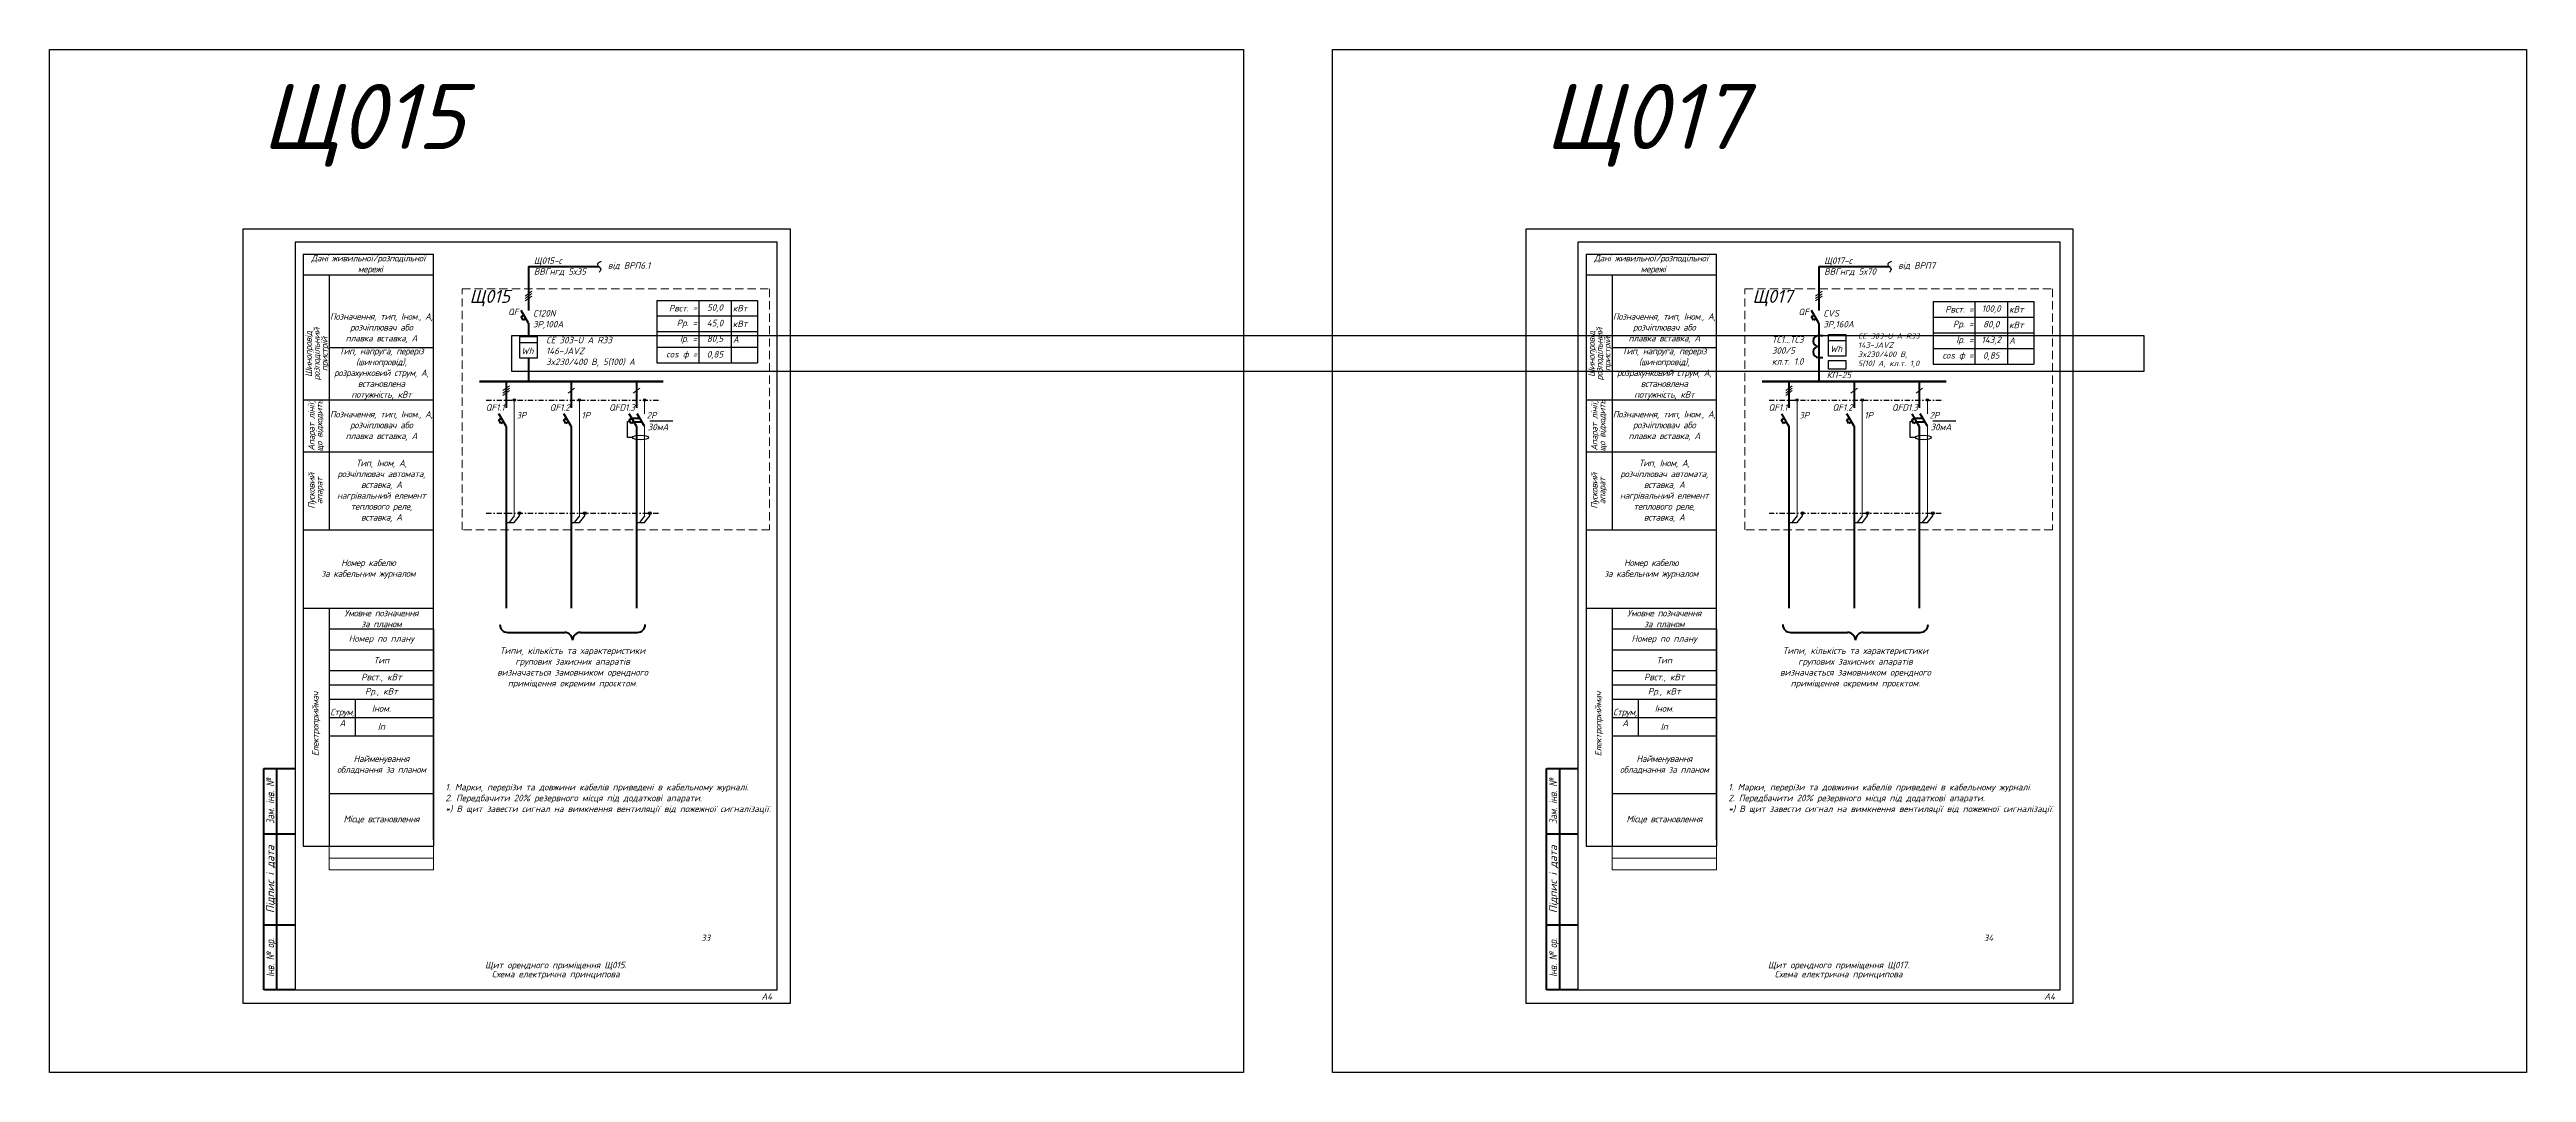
# Model space of a CAD drawing. Header units: millimetres. Extents: x -122434 to 1506205, y -201405 to 386015.
# Drawn here: x -101590 to -6570, y -157317 to -118048 of the extents above; entities that cross this region are included whole.
import ezdxf
from ezdxf.enums import TextEntityAlignment as Align

# ---------------------------------------------------------------- set-up
doc = ezdxf.new("R2010")
doc.units = ezdxf.units.MM
doc.linetypes.add('DASHDOTX2', pattern=[2, 1, -0.5, 0, -0.5])
doc.linetypes.add('DASHED', pattern=[9.525, 6.35, -3.175])
doc.layers.get('Defpoints').update_dxf_attribs({"color": 4})
doc.styles.add('GOST 2.304', font='isocpeui.ttf')
doc.styles.add('ГОСТ 2.304', font='isocpeui.ttf')
doc.styles.add('СГЕНЕРИР_СТИЛЬ_7', font='isocpeui.ttf')

msp = doc.modelspace()

# ---------------------------------------------------------------- texts
at = {"color": 3, "lineweight": 40, "style": 'GOST 2.304'}
for s, p in [('Щ015', (-93441, -121869)), ('Щ017', (-44228, -121869))]:
    msp.add_text(s, height=2500, dxfattribs=at).set_placement(p)
at = {"color": 7, "lineweight": 40, "style": 'ГОСТ 2.304'}
for p in [(-83488, -129745), (-33284, -129662, 0)]:
    msp.add_text('Wh', height=250, dxfattribs=at).set_placement(p)
at = {"linetype": 'Continuous', "char_height": 250, "style": 'ГОСТ 2.304'}
for s, insert, width, attachment_point in [('{\\T0.95;Дані живильної/розподільної\\P мережі}', (-89360, -126302), 5000, 5), ('{\\C7;від ВРП6.1}', (-80173, -126359), 4000, 4), ('{\\T0.95;Дані живильної/розподільної\\P мережі}', (-40147, -126302), 5000, 5), ('{\\C7;від ВРП7}', (-30673, -126359), 4000, 4)]:
    msp.add_mtext(s, dxfattribs=dict(at, insert=insert, width=width, attachment_point=attachment_point))
at = {"color": 7, "linetype": 'Continuous', "char_height": 250, "style": 'ГОСТ 2.304'}
for s, insert, width, attachment_point in [('{\\C256;Щ015-с\\P\\pt3000;ВВГнгд 5х35}', (-83011, -126381), 4000, 4), ('{\\C256;Щ017-с\\P\\pt3000;ВВГнгд 5х70}', (-33511, -126381), 4000, 4), ('{\\T0.95;Позначення, тип, Iном., А, розчіплювач або \\Pплавка вставка, А}', (-88860, -128742), 4000, 5), ('{\\T0.95;Позначення, тип, Iном., А, розчіплювач або \\Pплавка вставка, А}', (-39647, -128742), 4000, 5), ('{\\T0.95;Тип, напруга, переріз (шинопровід), розрахунковий струм, А, встановлена \\Pпотужність, кВт}', (-88860, -130492), 4000, 5), ('{\\T0.95;Тип, напруга, переріз (шинопровід), розрахунковий струм, А, встановлена \\Pпотужність, кВт}', (-39647, -130492), 4000, 5), ('{\\T0.95;Позначення, тип, Iном., А, розчіплювач або \\Pплавка вставка, А}', (-88860, -132492), 4000, 5), ('{\\T0.95;Позначення, тип, Iном., А, розчіплювач або \\Pплавка вставка, А}', (-39647, -132492), 4000, 5), ('{\\T0.95;Тип, Iном, А,\\Pрозчіплювач автомата,\\Pвставка, А\\Pнагрівальний елемент теплового реле,\\Pвставка, А}', (-88860, -134992), 4000, 5), ('{\\T0.95;Тип, Iном, А,\\Pрозчіплювач автомата,\\Pвставка, А\\Pнагрівальний елемент теплового реле,\\Pвставка, А}', (-39647, -134992), 4000, 5), ('{\\T0.95;Номер кабелю \\Pза кабельним журналом}', (-89360, -137992), 5000, 5), ('{\\T0.95;Номер кабелю \\Pза кабельним журналом}', (-40147, -137992), 5000, 5), ('{\\T0.95;Умовне позначення \\Pза планом}', (-88860, -139892), 4000, 5), ('{\\T0.95;Умовне позначення \\Pза планом}', (-39647, -139892), 4000, 5), ('{\\T0.95;Струм, А}', (-90360, -143692), 1000, 5), ('{\\T0.95;Струм, А}', (-41147, -143692), 1000, 5)]:
    msp.add_mtext(s, dxfattribs=dict(at, insert=insert, width=width, attachment_point=attachment_point))
at = {"color": 1, "linetype": 'Continuous', "attachment_point": 4, "style": 'ГОСТ 2.304'}
for s, insert, char_height, width in [('{\\C256;Щ015}', (-85475, -127593), 500, 4000), ('{\\C256;Щ017}', (-36261, -127593), 500, 4000), ('{\\C7;QF}', (-84000, -128119), 250, 562.36), ('{\\C7;C120N\\P3P,100A}', (-83046, -128412), 250, 4000), ('{\\C7;QF}', (-34500, -128120), 250, 562.36), ('{\\C7;CVS\\P3P,160A}', (-33546, -128413), 250, 4000)]:
    msp.add_mtext(s, dxfattribs=dict(at, insert=insert, char_height=char_height, width=width))
at = {"color": 7, "linetype": 'Continuous', "char_height": 250, "attachment_point": 5, "rotation": 90, "line_spacing_factor": 0.72, "style": 'ГОСТ 2.304'}
for s, insert, width in [('{\\T0.95;Шинопровід\\Pрозподільний \\Pпристрій}', (-91315, -129742), 3500), ('{\\T0.95;Шинопровід\\Pрозподільний \\Pпристрій}', (-42102, -129742), 3500), ('{\\T0.95;Апарат лінії, що відходить}', (-91360, -132492), 2000), ('{\\T0.95;Апарат лінії, що відходить}', (-42147, -132492), 2000), ('{\\T0.95;Пусковий \\Pапарат}', (-91360, -134992), 3000), ('{\\T0.95;Пусковий \\Pапарат}', (-42147, -134992), 3000), ('{\\T0.95;Електроприймач}', (-91360, -143942), 8900), ('{\\T0.95;Електроприймач}', (-42147, -143942), 8900)]:
    msp.add_mtext(s, dxfattribs=dict(at, insert=insert, width=width))
at = {"ltscale": 100}
for s, width, insert, char_height, attachment_point, style in [('{\\C7;CE 303-U A R33 146-JAVZ\\P3x230/400 В, 5(100) А}', 3620.55, (-82544, -129077, 0), 250, 1, 'GOST 2.304'), ('ТС1...ТС3\\P300/5 \\Pкл.т. 1.0', 1652.14, (-35516, -129061, 0), 250, 1, 'ГОСТ 2.304'), ('{\\C7;CE 303-U A R33 143-JAVZ\\P3x230/400 В, 5(10) А, кл.т. 1,0}', 2227.75, (-32216, -128941, 0), 210, 1, 'GOST 2.304'), ('КП-25', 1652.14, (-33414, -130413, 0), 250, 1, 'ГОСТ 2.304'), ('Типи, кількість та характеристики групових захисних апаратів визначається замовником орендного приміщення окремим проєктом.', 5842.68, (-81526, -140998, 0), 250, 2, 'GOST 2.304'), ('Типи, кількість та характеристики групових захисних апаратів визначається замовником орендного приміщення окремим проєктом.', 5842.68, (-32313, -140998, 0), 250, 2, 'GOST 2.304')]:
    msp.add_mtext_dynamic_manual_height_columns(s, width=width, gutter_width=1250, heights=[0], dxfattribs=dict(at, insert=insert, char_height=char_height, attachment_point=attachment_point, style=style))
at = {"lineweight": 15, "char_height": 250, "width": 12347.42, "attachment_point": 1, "style": 'ГОСТ 2.304'}
for insert in [(-86401, -146238), (-37188, -146238)]:
    msp.add_mtext('{\\C7;1. Марки, перерізи та довжини кабелів приведені в кабельному журналі}.\\P{\\C7;2. Передбачити 20% резервного місця під додаткові апарати.\\P*) }В щит завести сигнал на вимкнення вентиляції від пожежної сигналізації.', dxfattribs=dict(at, insert=insert))
at = {"linetype": 'Continuous', "lineweight": 25, "char_height": 250, "attachment_point": 5, "line_spacing_factor": 0.84, "style": 'GOST 2.304'}
for s, insert, width in [('{\\C7;33}', (-76421, -152150), 1500), ('{\\C7;34}', (-27208, -152150), 1500), ('{\\C7;Щит орендного приміщення }Щ015{\\C7;. \\PСхема електрична принципова }', (-82171, -153400), 7000), ('{\\C7;Щит орендного приміщення }Щ017{\\C7;. \\PСхема електрична принципова }', (-32958, -153400), 7000)]:
    msp.add_mtext(s, dxfattribs=dict(at, insert=insert, width=width))

# ---------------------------------------------------------------- blocks, each defined once
blk = doc.blocks.new('*T165')
at = {"color": 0, "linetype": 'ByBlock', "lineweight": -2, "transparency": 16777216}
for p, q in [((0, 0), (4000, 0)), ((0, 0), (0, -8340)), ((4000, 0), (4000, -8340)), ((0, -800), (4000, -800)), ((0, -1600), (4000, -1600)), ((0, -2150), (4000, -2150)), ((0, -2700), (4000, -2700)), ((0, -3400), (4000, -3400)), ((0, -4100), (4000, -4100)), ((0, -6315), (4000, -6315)), ((0, -8340), (4000, -8340))]:
    blk.add_line(p, q, dxfattribs=at)
at = {"layer": 'Defpoints', "color": 8, "linetype": 'ByBlock', "lineweight": 0, "transparency": 16777216}
for p, q in [((0, -8340), (0, -9247)), ((4000, -8340), (4000, -9247)), ((0, -8794), (4000, -8794)), ((0, -9247), (4000, -9247))]:
    blk.add_line(p, q, dxfattribs=at)
at = {"color": 0, "transparency": 16777216, "char_height": 250, "width": 3880, "attachment_point": 5, "style": 'ГОСТ 2.304'}
for s, insert in [('Номер по плану', (2000, -400)), ('Рвст., кВт', (2000, -1875)), ('Тип', (2000, -1200)), ('Рр., кВт', (2000, -2425)), ('Іном.', (2000, -3050)), ('Іп', (2000, -3750)), ('{\\T0.95;\\C7;Найменування обладнання за планом}', (2000, -5208)), ('{\\T0.95;\\C7;Місце встановлення}', (2000, -7328))]:
    blk.add_mtext(s, dxfattribs=dict(at, insert=insert))
blk = doc.blocks.new('*T166')
at = {"color": 0, "linetype": 'ByBlock', "lineweight": -2, "transparency": 16777216}
for p, q in [((0, 0), (3860, 0)), ((0, 0), (0, -2400)), ((1600, 0), (1600, -2400)), ((2850, 0), (2850, -2400)), ((3860, 0), (3860, -2400)), ((0, -600), (3860, -600)), ((0, -1200), (3860, -1200)), ((0, -1800), (3860, -1800)), ((0, -2400), (1600, -2400)), ((2850, -2400), (3860, -2400))]:
    blk.add_line(p, q, dxfattribs=at)
at = {"color": 0, "lineweight": -2, "transparency": 16777216}
blk.add_line((1600, -2400), (2850, -2400), dxfattribs=at)
at = {"color": 0, "transparency": 16777216, "char_height": 250, "style": 'ГОСТ 2.304'}
for s, insert, width, attachment_point in [('Рвст. =', (1540, -300), 1480, 6), ('Рр. =', (1540, -900), 1480, 6), ('45,0', (2225, -900), 1130, 5), ('50,0', (2225, -300), 1130, 5), ('кВт', (2910, -300), 890, 4), ('кВт', (2910, -900), 890, 4), ('Ір. =', (1540, -1500), 1480, 6), ('80,5', (2225, -1500), 1130, 5), ('А', (2910, -1500), 890, 4), ('сos ф =', (1540, -2100), 1480, 6), ('0,85', (2225, -2100), 1130, 5)]:
    blk.add_mtext(s, dxfattribs=dict(at, insert=insert, width=width, attachment_point=attachment_point))
blk = doc.blocks.new('*U160')
at = {"color": 0, "lineweight": 40}
for p, q in [((0, 0), (0, -1005)), ((-284, -1468), (-180, -1408)), ((-204, -1607), (-284, -1468)), ((0, -1720), (-280, -1240)), ((-100, -1547), (-204, -1607))]:
    blk.add_line(p, q, dxfattribs=at)
at = {"color": 0, "lineweight": 13}
for p, q in [((-124, -348), (124, -163)), ((-124, -441), (124, -256)), ((-124, -533), (124, -348))]:
    blk.add_line(p, q, dxfattribs=at)
at = {"color": 0, "lineweight": 9}
for p, q in [((311, -711), (311, -1240)), ((311, -1240), (311, -1720)), ((311, -2461), (311, -1720)), ((311, -2941), (311, -2461)), ((311, -5151), (311, -2941))]:
    blk.add_line(p, q, dxfattribs=at)
at = {"lineweight": 40}
for p, q in [((0, -1720), (0, -2226)), ((0, -2226), (0, -2941)), ((0, -2941), (0, -4529))]:
    blk.add_line(p, q, dxfattribs=at)
at = {"color": 0}
blk.add_circle((311, -711), 46.3, dxfattribs=at)
at = {"color": 0, "lineweight": 40}
blk.add_point((-37, -1659), dxfattribs=at)
at = {"style": 'ГОСТ 2.304'}
blk.add_attdef('QF', text='', height=250, dxfattribs=at).set_placement((-61, -997), align=Align.MIDDLE_RIGHT)
at = {"lineweight": 50, "style": 'ГОСТ 2.304'}
for tag, p in [('ТYPE', (369, -1046)), ('CURRENT', (391, -1419))]:
    blk.add_attdef(tag, p, '', height=250, dxfattribs=at)
blk = doc.blocks.new('*U161')
at = {"color": 0, "lineweight": 40}
for p, q in [((0, 0), (0, -1005)), ((-284, -1468), (-180, -1408)), ((-204, -1607), (-284, -1468)), ((0, -1720), (-280, -1240)), ((-100, -1547), (-204, -1607))]:
    blk.add_line(p, q, dxfattribs=at)
at = {"color": 0, "lineweight": 13}
blk.add_line((-124, -441), (124, -256), dxfattribs=at)
at = {"color": 0, "lineweight": 9}
for p, q in [((311, -711), (311, -1240)), ((311, -1240), (311, -1720)), ((311, -2461), (311, -1720)), ((311, -2941), (311, -2461)), ((311, -5151), (311, -2941))]:
    blk.add_line(p, q, dxfattribs=at)
at = {"lineweight": 40}
for p, q in [((0, -1720), (0, -2226)), ((0, -2226), (0, -2941)), ((0, -2941), (0, -4529))]:
    blk.add_line(p, q, dxfattribs=at)
at = {"color": 0}
blk.add_circle((311, -711), 46.3, dxfattribs=at)
at = {"color": 0, "lineweight": 40}
blk.add_point((-37, -1659), dxfattribs=at)
at = {"style": 'ГОСТ 2.304'}
blk.add_attdef('QF', text='', height=250, dxfattribs=at).set_placement((-61, -997), align=Align.MIDDLE_RIGHT)
at = {"lineweight": 50, "style": 'ГОСТ 2.304'}
for tag, p in [('ТYPE', (369, -1046)), ('CURRENT', (391, -1419))]:
    blk.add_attdef(tag, p, '', height=250, dxfattribs=at)
blk = doc.blocks.new('*U159')
at = {"color": 0, "lineweight": 40}
for p, q in [((0, 0), (0, -1005)), ((-284, -1468), (-180, -1408)), ((-204, -1607), (-284, -1468)), ((0, -1720), (-280, -1240)), ((-100, -1547), (-204, -1607)), ((-181, -1409), (130, -1409)), ((-100, -1547), (210, -1547)), ((311, -1720), (31, -1240))]:
    blk.add_line(p, q, dxfattribs=at)
at = {"color": 0, "lineweight": 13}
blk.add_line((-124, -441), (124, -256), dxfattribs=at)
at = {"color": 0, "lineweight": 9}
for p, q in [((311, -711), (311, -1240)), ((311, -2461), (311, -1720)), ((311, -2941), (311, -2461)), ((311, -5151), (311, -2941))]:
    blk.add_line(p, q, dxfattribs=at)
at = {"lineweight": 40}
for p, q in [((0, -1720), (0, -2226)), ((0, -2226), (0, -2941)), ((0, -2941), (0, -4529))]:
    blk.add_line(p, q, dxfattribs=at)
blk.add_line((516, -1512), (1402, -1512))
at = {"color": 0}
blk.add_lwpolyline([(-151, -2149), (-346, -2149), (-346, -1537), (-244, -1537)], dxfattribs=at)
blk.add_circle((311, -711), 46.3, dxfattribs=at)
blk.add_ellipse((153, -2149), major_axis=(-304, 0), ratio=0.29336, dxfattribs=at)
at = {"color": 0, "lineweight": 40}
blk.add_point((-37, -1659), dxfattribs=at)
at = {"style": 'ГОСТ 2.304'}
blk.add_attdef('QF', text='', height=250, dxfattribs=at).set_placement((-61, -997), align=Align.MIDDLE_RIGHT)
at = {"lineweight": 50, "style": 'ГОСТ 2.304'}
for tag, p in [('ТYPE', (369, -1046)), ('CURRENT', (391, -1419)), ('D_CURRENT', (432, -1871))]:
    blk.add_attdef(tag, p, '', height=250, dxfattribs=at)
blk = doc.blocks.new('Рамка А4 верт')
at = {"linetype": 'Continuous', "lineweight": 60}
for p, q in [((8, 5), (8, 90)), ((8, 90), (20, 90)), ((13, 5), (13, 90)), ((8, 65), (20, 65)), ((8, 30), (20, 30)), ((20, 5), (8, 5))]:
    blk.add_line(p, q, dxfattribs=at)
at = {"lineweight": 30, "ltscale": 100}
blk.add_lwpolyline([(20, 5), (205, 5), (205, 292), (20, 292)], close=True, dxfattribs=at)
at = {"layer": 'Defpoints', "ltscale": 100}
blk.add_lwpolyline([(0, 0), (210, 0), (210, 297), (0, 297)], close=True, dxfattribs=at)
at = {"linetype": 'Continuous', "lineweight": 25, "style": 'СГЕНЕРИР_СТИЛЬ_7'}
for s, width, p in [('Зам. інв. №', 0.8, (10.5, 77.5)), ('Інв. № ор.', 0.7, (10.5, 17.5))]:
    blk.add_text(s, height=3, rotation=90, dxfattribs=dict(at, width=width)).set_placement(p, align=Align.MIDDLE_CENTER)
blk.add_text('Підпис і дата', height=3, rotation=90, dxfattribs=at).set_placement((10.5, 47.5), align=Align.MIDDLE_CENTER)
at = {"linetype": 'Continuous', "style": 'ГОСТ 2.304'}
blk.add_text('А4', height=2.5, dxfattribs=at).set_placement((198.88, 1.24))
blk = doc.blocks.new('*T180')
at = {"color": 0, "linetype": 'ByBlock', "lineweight": -2, "transparency": 16777216}
for p, q in [((0, 0), (4000, 0)), ((0, 0), (0, -8340)), ((4000, 0), (4000, -8340)), ((0, -800), (4000, -800)), ((0, -1600), (4000, -1600)), ((0, -2150), (4000, -2150)), ((0, -2700), (4000, -2700)), ((0, -3400), (4000, -3400)), ((0, -4100), (4000, -4100)), ((0, -6315), (4000, -6315)), ((0, -8340), (4000, -8340))]:
    blk.add_line(p, q, dxfattribs=at)
at = {"layer": 'Defpoints', "color": 8, "linetype": 'ByBlock', "lineweight": 0, "transparency": 16777216}
for p, q in [((0, -8340), (0, -9247)), ((4000, -8340), (4000, -9247)), ((0, -8794), (4000, -8794)), ((0, -9247), (4000, -9247))]:
    blk.add_line(p, q, dxfattribs=at)
at = {"color": 0, "transparency": 16777216, "char_height": 250, "width": 3880, "attachment_point": 5, "style": 'ГОСТ 2.304'}
for s, insert in [('Номер по плану', (2000, -400)), ('Рвст., кВт', (2000, -1875)), ('Тип', (2000, -1200)), ('Рр., кВт', (2000, -2425)), ('Іном.', (2000, -3050)), ('Іп', (2000, -3750)), ('{\\T0.95;\\C7;Найменування обладнання за планом}', (2000, -5208)), ('{\\T0.95;\\C7;Місце встановлення}', (2000, -7328))]:
    blk.add_mtext(s, dxfattribs=dict(at, insert=insert))
blk = doc.blocks.new('*T181')
at = {"color": 0, "linetype": 'ByBlock', "lineweight": -2, "transparency": 16777216}
for p, q in [((0, 0), (3860, 0)), ((0, 0), (0, -2400)), ((1600, 0), (1600, -2400)), ((2850, 0), (2850, -2400)), ((3860, 0), (3860, -2400)), ((0, -600), (3860, -600)), ((0, -1200), (3860, -1200)), ((0, -1800), (3860, -1800)), ((0, -2400), (1600, -2400)), ((2850, -2400), (3860, -2400))]:
    blk.add_line(p, q, dxfattribs=at)
at = {"color": 0, "lineweight": -2, "transparency": 16777216}
blk.add_line((1600, -2400), (2850, -2400), dxfattribs=at)
at = {"color": 0, "transparency": 16777216, "char_height": 250, "style": 'ГОСТ 2.304'}
for s, insert, width, attachment_point in [('Рвст. =', (1540, -300), 1480, 6), ('Рр. =', (1540, -900), 1480, 6), ('100,0', (2225, -300), 1130, 5), ('80,0', (2225, -900), 1130, 5), ('кВт', (2910, -300), 890, 4), ('кВт', (2910, -900), 890, 4), ('Ір. =', (1540, -1500), 1480, 6), ('143,2', (2225, -1500), 1130, 5), ('А', (2910, -1500), 890, 4), ('сos ф =', (1540, -2100), 1480, 6), ('0,85', (2225, -2100), 1130, 5)]:
    blk.add_mtext(s, dxfattribs=dict(at, insert=insert, width=width, attachment_point=attachment_point))

# ---------------------------------------------------------------- linework, layer by layer
at = {"ltscale": 200}
for p, q in [((-91860, -125902), (-86860, -125902)), ((-42647, -125902), (-37647, -125902))]:
    msp.add_line(p, q, dxfattribs=at)
at = {"color": 7, "ltscale": 200}
for p, q in [((-91860, -125902), (-91860, -148632)), ((-86860, -148392), (-86860, -125902)), ((-42647, -125902), (-42647, -148632)), ((-37647, -148392), (-37647, -125902)), ((-91860, -126702), (-86860, -126702)), ((-90860, -126702), (-90860, -131492)), ((-42647, -126702), (-37647, -126702)), ((-41647, -126702), (-41647, -131492)), ((-90860, -129492), (-86860, -129492)), ((-41647, -129492), (-37647, -129492)), ((-91860, -131492), (-86860, -131492)), ((-90860, -131492), (-90860, -133492)), ((-42647, -131492), (-37647, -131492)), ((-41647, -131492), (-41647, -133492)), ((-91860, -133492), (-86860, -133492)), ((-90860, -133492), (-90860, -136492)), ((-42647, -133492), (-37647, -133492)), ((-41647, -133492), (-41647, -136492)), ((-91860, -136492), (-86860, -136492)), ((-42647, -136492), (-37647, -136492)), ((-91860, -139492), (-86860, -139492)), ((-90860, -139492), (-90860, -148392)), ((-42647, -139492), (-37647, -139492)), ((-41647, -139492), (-41647, -148392)), ((-90860, -140292), (-86860, -140292)), ((-41647, -140292), (-37647, -140292)), ((-90860, -141092), (-86860, -141092)), ((-41647, -141092), (-37647, -141092)), ((-90860, -141892), (-86860, -141892)), ((-41647, -141892), (-37647, -141892)), ((-90860, -142992), (-86860, -142992)), ((-89860, -142992), (-89860, -144392)), ((-41647, -142992), (-37647, -142992)), ((-40647, -142992), (-40647, -144392)), ((-90860, -144392), (-86860, -144392)), ((-89860, -143692), (-86860, -143692)), ((-41647, -144392), (-37647, -144392)), ((-40647, -143692), (-37647, -143692)), ((-91860, -148632), (-90860, -148632)), ((-42647, -148632), (-41647, -148632))]:
    msp.add_line(p, q, dxfattribs=at)
at = {"lineweight": 40, "ltscale": 200}
for p, q in [((-83216, -126381), (-80519, -126381)), ((-83216, -126381), (-83216, -128072)), ((-33716, -126381), (-31019, -126381)), ((-33716, -126381), (-33716, -128072))]:
    msp.add_line(p, q, dxfattribs=at)
at = {"color": 0, "lineweight": 40, "ltscale": 200}
for p, q in [((-83500, -128300), (-83396, -128240)), ((-83216, -128552), (-83496, -128072)), ((-34000, -128301), (-33896, -128241)), ((-33716, -128552), (-33996, -128072)), ((-83420, -128439), (-83500, -128300)), ((-83316, -128379), (-83420, -128439)), ((-83216, -128552), (-83216, -129069)), ((-33920, -128439), (-34000, -128301)), ((-33816, -128379), (-33920, -128439)), ((-33716, -128552), (-33716, -130793)), ((-83216, -129902), (-83216, -130828))]:
    msp.add_line(p, q, dxfattribs=at)
at = {"color": 0, "lineweight": 13, "ltscale": 200}
for p, q in [((-83341, -127514), (-83092, -127328)), ((-83341, -127605), (-83092, -127420)), ((-83341, -127697), (-83092, -127512)), ((-33841, -127514), (-33592, -127329)), ((-33841, -127606), (-33592, -127421)), ((-33841, -127698), (-33592, -127513))]:
    msp.add_line(p, q, dxfattribs=at)
at = {"color": 7, "lineweight": 40, "ltscale": 300}
for p, q in [((-33727, -129031), (-33562, -129031)), ((-33727, -129871), (-33557, -129871))]:
    msp.add_line(p, q, dxfattribs=at)
at = {"color": 7, "lineweight": 30, "ltscale": 300}
msp.add_line((-33342, -129215), (-32682, -129215), dxfattribs=at)
at = {"color": 7, "lineweight": 30, "ltscale": 200}
msp.add_line((-83546, -129297), (-82886, -129297), dxfattribs=at)
at = {"color": 0, "linetype": 'DASHDOTX2', "ltscale": 200}
for p, q in [((-84837, -131504), (-78041, -131504)), ((-35624, -131504), (-28828, -131504)), ((-84837, -135843), (-78041, -135843)), ((-35624, -135843), (-28828, -135843))]:
    msp.add_line(p, q, dxfattribs=at)
at = {"lineweight": 40, "ltscale": 300}
for p, q in [((-84075, -135322), (-84075, -139492)), ((-81575, -135322), (-81575, -139492)), ((-79075, -135322), (-79075, -139492)), ((-34862, -135322), (-34862, -139492)), ((-32362, -135322), (-32362, -139492)), ((-29862, -135322), (-29862, -139492))]:
    msp.add_line(p, q, dxfattribs=at)
at = {"color": 0, "ltscale": 300}
for p, q in [((-83558, -135943), (-83558, -135843)), ((-81058, -135943), (-81058, -135843)), ((-78558, -135943), (-78558, -135843)), ((-34345, -135943), (-34345, -135843)), ((-31845, -135943), (-31845, -135843)), ((-29345, -135943), (-29345, -135843)), ((-84084, -136203), (-83760, -136203)), ((-83764, -135944), (-83961, -136203)), ((-83760, -136203), (-83558, -135943)), ((-81584, -136203), (-81260, -136203)), ((-81264, -135944), (-81461, -136203)), ((-81260, -136203), (-81058, -135943)), ((-79084, -136203), (-78760, -136203)), ((-78764, -135944), (-78961, -136203)), ((-78760, -136203), (-78558, -135943)), ((-34871, -136203), (-34547, -136203)), ((-34551, -135944), (-34748, -136203)), ((-34547, -136203), (-34345, -135943)), ((-32371, -136203), (-32047, -136203)), ((-32051, -135944), (-32248, -136203)), ((-32047, -136203), (-31845, -135943)), ((-29871, -136203), (-29547, -136203)), ((-29551, -135944), (-29748, -136203)), ((-29547, -136203), (-29345, -135943))]:
    msp.add_line(p, q, dxfattribs=at)
at = {"color": 3}
for points in [[(-101590, -118048), (-55783, -118048), (-55783, -157317), (-101590, -157317)], [(-52377, -118048), (-6570, -118048), (-6570, -157317), (-52377, -157317)]]:
    msp.add_lwpolyline(points, close=True, dxfattribs=at)
at = {"linetype": 'DASHED', "lineweight": 18, "ltscale": 50}
for points in [[(-85764, -127232), (-73966, -127232), (-73966, -136492), (-85764, -136492)], [(-36551, -127232), (-24753, -127232), (-24753, -136492), (-36551, -136492)]]:
    msp.add_lwpolyline(points, close=True, dxfattribs=at)
at = {"color": 2, "lineweight": 30}
msp.add_lwpolyline([(-83852, -129031), (-21255, -129031), (-21255, -130403), (-83852, -130403)], close=True, dxfattribs=at)
at = {"color": 7, "lineweight": 30, "ltscale": 50}
msp.add_lwpolyline([(-83546, -129069), (-82886, -129069), (-82886, -129902), (-83546, -129902)], close=True, dxfattribs=at)
at = {"color": 7, "lineweight": 30, "ltscale": 100}
for points in [[(-33342, -128987), (-32682, -128987), (-32682, -129820), (-33342, -129820)], [(-33342, -129987), (-32682, -129987), (-32682, -130313), (-33342, -130313)]]:
    msp.add_lwpolyline(points, close=True, dxfattribs=at)
at = {"color": 0, "lineweight": 40, "ltscale": 100, "const_width": 100}
for points in [[(-85108, -130793), (-78041, -130793)], [(-35895, -130793), (-28828, -130793)]]:
    msp.add_lwpolyline(points, dxfattribs=at)
at = {"lineweight": 50, "ltscale": 100}
for points in [[(-84014, -140426), (-81827, -140426)], [(-81225, -140426), (-79038, -140426)], [(-34800, -140426), (-32614, -140426)], [(-32011, -140426), (-29825, -140426)]]:
    msp.add_lwpolyline(points, dxfattribs=at)
at = {"color": 0}
for centre in [(-83558, -135843), (-81058, -135843), (-78558, -135843), (-34345, -135843), (-31845, -135843), (-29345, -135843)]:
    msp.add_circle(centre, 51.8, dxfattribs=at)
at = {"color": 7, "lineweight": 40}
for centre in [(-33727, -129241, 0), (-33727, -129660, 0)]:
    msp.add_arc(centre, 211, 90, 270, dxfattribs=at)
at = {"lineweight": 50}
for centre, start, end in [((-84014, -140125), 180, 270), ((-81827, -140727), 0, 90), ((-81225, -140727), 90, 180), ((-79038, -140125), 270, 0), ((-34800, -140125), 180, 270), ((-32614, -140727), 0, 90), ((-32011, -140727), 90, 180), ((-29825, -140125), 270, 0)]:
    msp.add_arc(centre, 301, start, end, dxfattribs=at)
for points in [[(-80429, -126183), (-80573, -126305), (-80445, -126486), (-80509, -126593)], [(-30929, -126183), (-31073, -126305), (-30945, -126486), (-31009, -126593)]]:
    msp.add_spline(points, degree=3)

# ---------------------------------------------------------------- block references
at = {"xscale": 100, "yscale": 100, "zscale": 100}
for p in [(-94171, -154650), (-44958, -154650)]:
    msp.add_blockref('Рамка А4 верт', p, dxfattribs=at)
for name, p in [('*T166', (-78287, -127678)), ('*T181', (-29328, -127721)), ('*T165', (-90860, -140292)), ('*T180', (-41647, -140292))]:
    msp.add_blockref(name, p)
at = {"lineweight": 50}
for name, p, values in [('*U160', (-84075, -130793), {'QF': 'QF1.1', 'CURRENT': '3P'}), ('*U161', (-81575, -130793), {'QF': 'QF1.2', 'CURRENT': '1P'}), ('*U159', (-79075, -130793), {'QF': 'QFD1.3', 'CURRENT': '2P', 'D_CURRENT': '30мА'}), ('*U160', (-34862, -130793), {'QF': 'QF1.1', 'CURRENT': '3P'}), ('*U161', (-32362, -130793), {'QF': 'QF1.2', 'CURRENT': '1P'}), ('*U159', (-29862, -130793), {'QF': 'QFD1.3', 'CURRENT': '2P', 'D_CURRENT': '30мА'})]:
    msp.add_blockref(name, p, dxfattribs=at).add_auto_attribs(values)

msp.set_redraw_order([(e.dxf.handle, doc.entitydb.next_handle()) for e in msp.query("TEXT MTEXT ATTDEF DIMENSION ARC_DIMENSION")])  # texts and dimensions are drawn at this point

doc.saveas('drawing.dxf')
